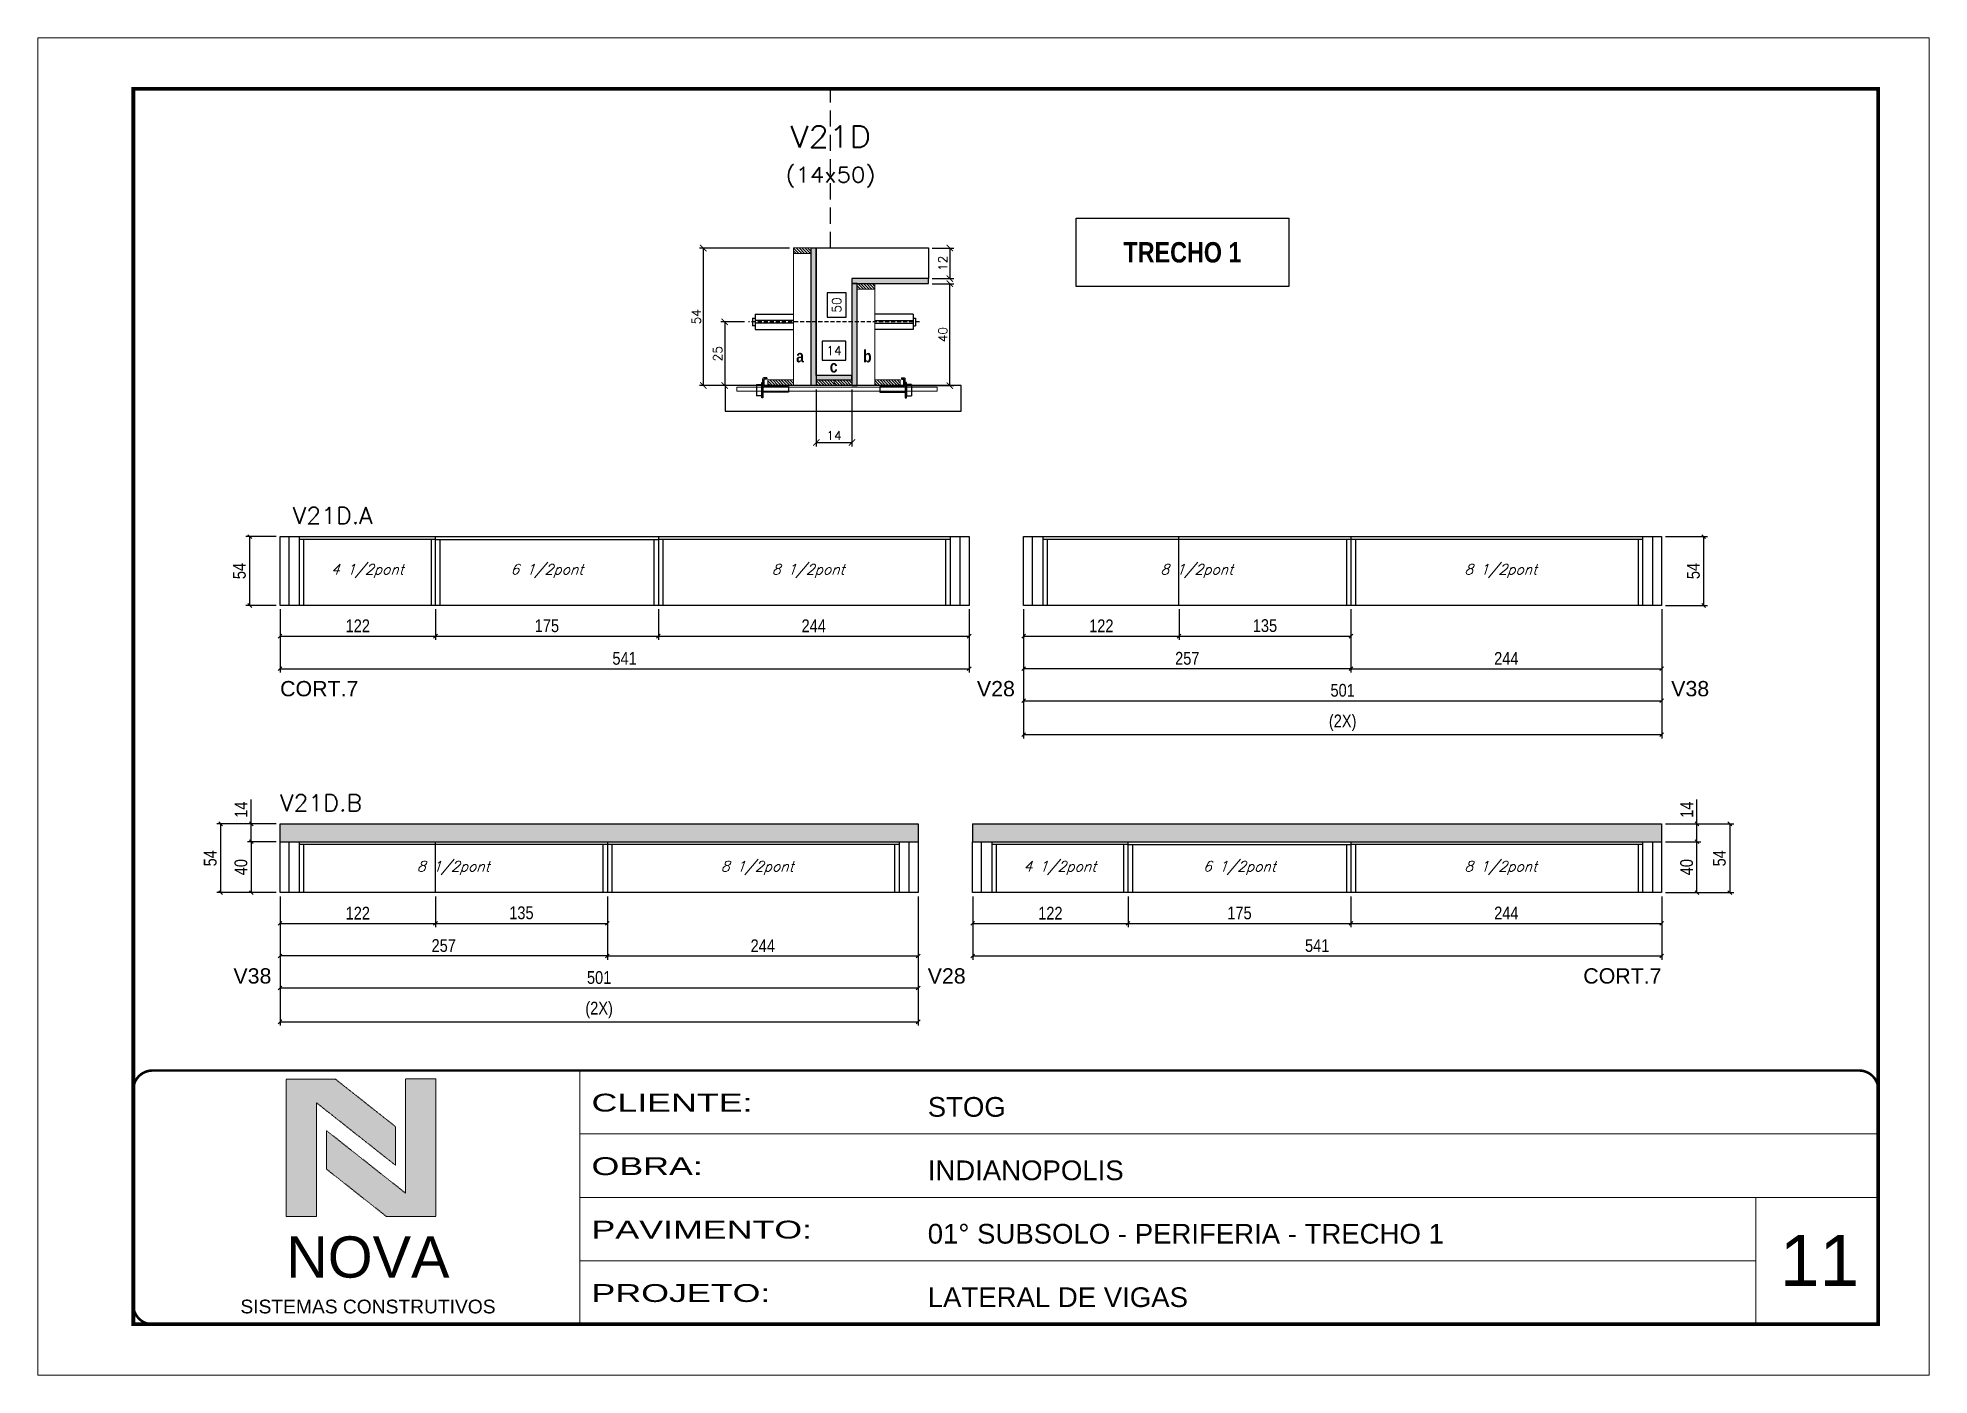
# Model space of a CAD drawing. Extents: x 0 to 6325, y 5574 to 19307.
# Drawn here: x 3170 to 4655, y 14763 to 15813 of the extents above; entities that cross this region are included whole.
import ezdxf
from ezdxf.enums import TextEntityAlignment as Align

# ---------------------------------------------------------------- set-up
doc = ezdxf.new("R2010")
doc.units = 0
for name, pattern in [('CONTINUO', [0]), ('DASHED', [0.75, 0.5, -0.25]), ('HIDDEN', [9.525, 6.35, -3.175])]:
    doc.linetypes.add(name, pattern=pattern)
for name, color, linetype in [('1', 1, 'Continuous'), ('5', 5, 'Continuous'), ('barrote', 251, 'Continuous'), ('COTA', 241, 'Continuous'), ('Cota Seção (2x)', 4, 'Continuous'), ('detalhes', 4, 'Continuous'), ('Hachura', 253, 'Continuous'), ('NOMENCLATURA', 7, 'Continuous'), ('Painéis', 200, 'Continuous'), ('presilha', 1, 'Continuous'), ('SARR_2.2x7', 40, 'Continuous'), ('SARR_3.5x7', 81, 'Continuous'), ('TENSOR', 3, 'Continuous'), ('texto', 7, 'Continuous'), ('Texto de Titulo', 7, 'Continuous'), ('Texto Qtd Sarr', 242, 'Continuous')]:
    doc.layers.add(name, color=color, linetype=linetype)
for name, color, linetype, lineweight in [('CARIMBO', 255, 'Continuous', 9), ('CARIMBO-LEGENDA', 75, 'Continuous', 15), ('CONCRETO', 251, 'Continuous', 25), ('Folhas', 255, 'Continuous', 9), ('Madeira', 126, 'Continuous', 18), ('SARRAFO DE PRESSAO', 251, 'DASHED', 9), ('SCO-___-LAJ', 2, 'Continuous', 0), ('Texto Seção', 7, 'Continuous', 15)]:
    doc.layers.add(name, color=color, linetype=linetype, lineweight=lineweight)
doc.styles.add('arial', font='arial.ttf')
doc.styles.add('COTA TECNICA', font='techl___.ttf', dxfattribs={"height": 10})
doc.styles.add('REGUA-120', font='ROMANS.shx', dxfattribs={"height": 15})
doc.styles.add('ROMANC', font='techb___.ttf', dxfattribs={"height": 2.5})
doc.styles.add('Romans', font='romans.shx')
doc.styles.get("Standard").update_dxf_attribs({"font": 'arial.ttf'})
doc.styles.add('TECNICA', font='techb___.ttf', dxfattribs={"height": 10})
doc.styles.add('Tecnologia', font='')
doc.styles.get('Tecnologia').set_extended_font_data('Forgotten Futurist')
doc.dimstyles.new('Cota Seção (2x)', dxfattribs={"dimtxt": 7, "dimasz": 5, "dimexe": 3, "dimexo": 3, "dimgap": 2, "dimtad": 3, "dimdec": 1, "dimlfac": 0.5, "dimzin": 12, "dimdsep": 46, "dimtxsty": 'Romans', "dimblk": 'ARCHTICK', "dimcen": 0, "dimclrd": 4, "dimclre": 4, "dimclrt": 1, "dimadec": 1, "dimazin": 3, "dimtfac": 1, "dimtdec": 1, "dimtmove": 0, "dimatfit": 3, "dimldrblk": 'OBLIQUE', "dimfxl": 1, "dimtolj": 1, "dimtzin": 12, "dimarcsym": 0})
doc.dimstyles.new('Cota Seção interna', dxfattribs={"dimtxt": 7, "dimasz": 6, "dimexe": 0.18, "dimexo": 2, "dimgap": -4, "dimtad": 3, "dimdec": 1, "dimlfac": 0.5, "dimzin": 12, "dimdsep": 46, "dimtxsty": 'Romans', "dimblk": 'ARCHTICK', "dimcen": 0.09, "dimse1": 1, "dimse2": 1, "dimsd1": 1, "dimsd2": 1, "dimclrd": 180, "dimclre": 5, "dimclrt": 1, "dimadec": 0, "dimazin": 3, "dimtfac": 1, "dimtdec": 1, "dimtofl": 0, "dimtmove": 0, "dimatfit": 3, "dimldrblk": 'ARCHTICK', "dimfxl": 1, "dimtolj": 1, "dimtzin": 0, "dimarcsym": 0})
doc.dimstyles.new('PAINEL', dxfattribs={"dimtxt": 10, "dimasz": 3, "dimexe": 3, "dimexo": 3, "dimgap": 3, "dimtad": 1, "dimdec": 1, "dimzin": 12, "dimdsep": 46, "dimtxsty": 'COTA TECNICA', "dimblk1": 'OBLIQUE', "dimblk2": 'OBLIQUE', "dimsah": 1, "dimcen": 0.9, "dimclrd": 4, "dimclre": 4, "dimclrt": 240, "dimadec": 1, "dimazin": 3, "dimtfac": 1, "dimtdec": 1, "dimtmove": 0, "dimatfit": 3, "dimfxl": 1, "dimtolj": 1, "dimtzin": 12, "dimarcsym": 0})
pattern_1 = [(315, (26727.815, 7310.206), (1.12253202, 1.12253202), [])]

msp = doc.modelspace()

# ---------------------------------------------------------------- texts
at = {"layer": '5', "linetype": 'Continuous'}
for s, rotation, p in [('CORT.7', 0.00004, (3360.22, 15295.87)), ('V28', 0.00004, (3907.32, 15295.87)), ('V38', 359.99996, (4452.44, 15295.87)), ('V38', 0.00004, (3323.58, 15070.33)), ('V28', 359.99996, (3868.7, 15070.33)), ('CORT.7', 359.99996, (4383.42, 15070.33))]:
    msp.add_text(s, height=12, rotation=rotation, dxfattribs=at).set_placement(p)
at = {"layer": 'CARIMBO', "style": 'arial'}
msp.add_text('11', height=40, dxfattribs=at).set_placement((4537.86, 14832.99))
at = {"layer": 'detalhes', "style": 'TECNICA'}
for s, p in [('a', (3765.37, 15558.05)), ('b', (3817.91, 15558.04)), ('c', (3791.8, 15550.09))]:
    msp.add_text(s, height=9.6, dxfattribs=at).set_placement(p)
at = {"layer": 'NOMENCLATURA', "color": 2, "insert": (4068.73, 15644.34), "char_height": 16, "attachment_point": 5, "style": 'ROMANC'}
msp.add_mtext('TRECHO 1', dxfattribs=at)
at = {"layer": 'texto', "color": 2, "char_height": 8, "attachment_point": 5, "style": 'Romans'}
for s, insert in [('{\\Q19;\\C256;4 1/2pont}', (3428.72, 15394.24)), ('{\\Q19;\\C256;6 1/2pont}', (3569.72, 15394.24)), ('{\\Q19;\\C256;8 1/2pont}', (3774.87, 15394.24)), ('{\\Q19;\\C256;8 1/2pont}', (4079.96, 15394.24)), ('{\\Q19;\\C256;8 1/2pont}', (4318.61, 15394.24)), ('{\\Q19;\\C256;8 1/2pont}', (3496.22, 15161.09)), ('{\\Q19;\\C256;8 1/2pont}', (3734.87, 15161.09)), ('{\\Q19;\\C256;4 1/2pont}', (3972.46, 15161.09)), ('{\\Q19;\\C256;6 1/2pont}', (4113.46, 15161.09)), ('{\\Q19;\\C256;8 1/2pont}', (4318.61, 15161.09))]:
    msp.add_mtext(s, dxfattribs=dict(at, insert=insert))
at = {"layer": 'Texto Seção', "style": 'REGUA-120', "width": 1.05}
for s, p in [('V21D.A', (3370.22, 15431.24)), ('V21D.B', (3360.22, 15205.7))]:
    msp.add_text(s, height=13, dxfattribs=at).set_placement(p)

# ---------------------------------------------------------------- blocks, each defined once
blk = doc.blocks.new('A$C64660E27')
at = {"layer": 'COTA', "true_color": 0x1a1a1a}
h = blk.add_hatch(color=250, dxfattribs=at)
h.dxf.hatch_style = 1
h.paths.add_polyline_path([(185.4, -11.6), (142.4, -11.6), (142.4, -131.6), (168.8, -131.6), (168.8, -32.2), (237.7, -86.7), (237.7, -53)])
at = {"layer": 'COTA'}
h = blk.add_hatch(color=20, dxfattribs=at)
h.dxf.hatch_style = 1
h.paths.add_polyline_path([(273, -11.4), (246.6, -11.4), (246.6, -111.1), (177.7, -56.6), (177.7, -90.2), (230, -131.6), (273, -131.6)])
for p, q in [((142.4, -131.6), (142.4, -11.6)), ((142.4, -11.6), (185.4, -11.6)), ((185.4, -11.6), (237.7, -53)), ((273, -11.4), (246.6, -11.4)), ((246.6, -111.1), (246.6, -11.4)), ((273, -11.4), (273, -131.6)), ((168.8, -32.2), (237.7, -86.7)), ((168.8, -131.6), (168.8, -32.2)), ((246.6, -111.1), (177.7, -56.6)), ((177.7, -90.2), (177.7, -56.6)), ((237.7, -86.7), (237.7, -53)), ((230, -131.6), (177.7, -90.2)), ((142.4, -131.6), (168.8, -131.6)), ((273, -131.6), (230, -131.6))]:
    blk.add_line(p, q)
at = {"layer": 'CARIMBO-LEGENDA', "color": 7, "linetype": 'Continuous', "ltscale": 100, "style": 'arial'}
blk.add_text('NOVA', height=36, dxfattribs=at).set_placement((142.4, -184.8))
at = {"layer": 'CARIMBO-LEGENDA', "color": 7, "linetype": 'Continuous', "style": 'arial'}
blk.add_text('SISTEMAS CONSTRUTIVOS', height=12, dxfattribs=at).set_placement((102.5, -216))
blk = doc.blocks.new('9999999999')
at = {"color": 30, "linetype": 'CONTINUO'}
for p, q in [((98564.6, 34230.2), (98564.6, 34429.4)), ((98564.6, 34379.6), (99584, 34379.6)), ((98564.6, 34329.8), (99488, 34329.8)), ((99584, 34329.8), (99488, 34329.8)), ((99488, 34329.8), (99488, 34230.2)), ((98564.6, 34280), (99488, 34280))]:
    blk.add_line(p, q, dxfattribs=at)
at = {"color": 30, "linetype": 'CONTINUO', "const_width": 2}
blk.add_lwpolyline([(99584, 34230.2), (99584, 34414.4, 0.414214), (99569, 34429.4), (98229, 34429.4, 0.414214), (98214, 34414.4), (98214, 34245.2, 0.414214), (98229, 34230.2), (99584, 34230.2)], format="xyb", dxfattribs=at)
at = {"layer": 'Folhas'}
blk.add_lwpolyline([(98139, 34190.2), (99624, 34190.2), (99624, 35240.2), (98139, 35240.2)], close=True, dxfattribs=at)
at = {"layer": 'Folhas', "color": 30, "const_width": 3}
blk.add_lwpolyline([(98214, 34230.2), (99584, 34230.2), (99584, 35200.2), (98214, 35200.2)], close=True, dxfattribs=at)
at = {"xscale": 0.9, "yscale": 0.9, "zscale": 0.9}
blk.add_blockref('A$C64660E27', (98205.8, 34433.1), dxfattribs=at)
at = {"color": 7, "linetype": 'Continuous', "ltscale": 5, "style": 'arial'}
for s, height, p in [('STOG', 15.48, (98837.7, 34393.1)), ('INDIANOPOLIS', 15.483, (98837.7, 34343.3)), ('01° SUBSOLO - PERIFERIA - TRECHO 1', 15.483, (98837.7, 34293.5)), ('LATERAL DE VIGAS', 15.483, (98837.7, 34243.7))]:
    blk.add_text(s, height=height, dxfattribs=at).set_placement(p)
at = {"layer": 'Folhas', "color": 7, "style": 'Tecnologia', "width": 1.5}
for s, p in [('CLIENTE:', (98573.7, 34397.2)), ('OBRA:', (98573.7, 34347.3)), ('PAVIMENTO:', (98573.7, 34297.5)), ('PROJETO:', (98573.7, 34247.7))]:
    blk.add_text(s, height=14, dxfattribs=at).set_placement(p)
blk = doc.blocks.new('titulo1')
at = {"layer": 'Defpoints', "color": 252, "linetype": 'HIDDEN', "ltscale": 2}
blk.add_line((0, 0), (0, 125), dxfattribs=at)
at = {"layer": 'Defpoints', "style": 'Romans', "oblique": 15}
blk.add_attdef('FOLHA', text='', height=10, dxfattribs=at).set_placement((0, 15.6), align=Align.MIDDLE_CENTER)
at = {"layer": 'Texto Qtd Sarr', "color": 3, "style": 'Romans', "oblique": 15}
for tag, height, p in [('TITULO', 17, (0, 71.4)), ('SEÇÃO', 12, (0, 41.5))]:
    blk.add_attdef(tag, text='', height=height, dxfattribs=at).set_placement(p, align=Align.MIDDLE_CENTER)
blk = doc.blocks.new('_ArchTick')
at = {"color": 0, "linetype": 'ByBlock', "const_width": 0.15}
blk.add_lwpolyline([(-0.5, -0.5), (0.5, 0.5)], dxfattribs=at)
blk = doc.blocks.new('*D3649')
at = {"layer": 'COTA', "color": 4, "lineweight": -2, "transparency": 16777216}
for p, q in [((3872.2, 15647.8), (3889.1, 15647.8)), ((3886.1, 15647.8), (3886.1, 15623.8)), ((3872.2, 15623.8), (3889.1, 15623.8))]:
    blk.add_line(p, q, dxfattribs=at)
at = {"layer": 'Defpoints', "color": 0, "transparency": 16777216}
for p in [(3869.2, 15647.8), (3869.2, 15623.8), (3886.1, 15623.8)]:
    blk.add_point(p, dxfattribs=at)
at = {"layer": 'COTA', "color": 4, "lineweight": -2, "transparency": 16777216, "xscale": 5, "yscale": 5, "zscale": 5}
for p, rotation in [((3886.1, 15647.8), 90), ((3886.1, 15623.8), 270)]:
    blk.add_blockref('_ArchTick', p, dxfattribs=dict(at, rotation=rotation))
at = {"layer": 'COTA', "color": 1, "transparency": 16777216, "insert": (3880.6, 15635.8), "char_height": 7, "attachment_point": 5, "rotation": 90, "style": 'Romans'}
blk.add_mtext('\\A1;12', dxfattribs=at)
blk = doc.blocks.new('_Oblique')
at = {"layer": '1', "color": 0, "lineweight": -2}
blk.add_line((-0.5, -0.5), (0.5, 0.5), dxfattribs=at)
blk = doc.blocks.new('*D3650')
at = {"layer": 'COTA', "color": 4, "lineweight": -2, "transparency": 16777216}
for p, q in [((3872.2, 15619.8), (3889.1, 15619.8)), ((3886.1, 15539.8), (3886.1, 15619.8)), ((3845.8, 15539.8), (3889.1, 15539.8))]:
    blk.add_line(p, q, dxfattribs=at)
at = {"layer": 'Defpoints', "color": 0, "transparency": 16777216}
for p in [(3869.2, 15619.8), (3886.1, 15619.8), (3842.8, 15539.8)]:
    blk.add_point(p, dxfattribs=at)
at = {"layer": 'COTA', "color": 4, "lineweight": -2, "transparency": 16777216, "xscale": 5, "yscale": 5, "zscale": 5}
for p, rotation in [((3886.1, 15619.8), 90), ((3886.1, 15539.8), 270)]:
    blk.add_blockref('_ArchTick', p, dxfattribs=dict(at, rotation=rotation))
at = {"layer": 'COTA', "color": 1, "transparency": 16777216, "insert": (3880.6, 15579.8), "char_height": 7, "attachment_point": 5, "rotation": 90, "style": 'Romans'}
blk.add_mtext('\\A1;40', dxfattribs=at)
blk = doc.blocks.new('*D3651')
at = {"layer": 'Cota Seção (2x)', "color": 180, "lineweight": -2, "transparency": 16777216}
for p, q in [((3804.7, 15612.7), (3789.7, 15612.7)), ((3789.7, 15612.7), (3789.7, 15593.4)), ((3804.7, 15593.4), (3804.7, 15612.7)), ((3789.7, 15593.4), (3804.7, 15593.4))]:
    blk.add_line(p, q, dxfattribs=at)
at = {"layer": 'Defpoints', "color": 0, "transparency": 16777216}
for p in [(3808.7, 15647.8), (3820.2, 15647.8), (3820.2, 15547.8)]:
    blk.add_point(p, dxfattribs=at)
at = {"layer": 'Cota Seção (2x)', "color": 1, "transparency": 16777216, "insert": (3797.2, 15603), "char_height": 7, "attachment_point": 5, "rotation": 90, "style": 'Romans'}
blk.add_mtext('\\A1;50', dxfattribs=at)
blk = doc.blocks.new('*D3652')
at = {"layer": 'COTA', "color": 4, "lineweight": -2, "transparency": 16777216}
for p, q in [((3760.2, 15647.8), (3689.5, 15647.8)), ((3692.5, 15647.8), (3692.5, 15539.8)), ((3744.6, 15539.8), (3689.5, 15539.8))]:
    blk.add_line(p, q, dxfattribs=at)
at = {"layer": 'Defpoints', "color": 0, "transparency": 16777216}
for p in [(3763.2, 15647.8), (3692.5, 15539.8), (3747.6, 15539.8)]:
    blk.add_point(p, dxfattribs=at)
at = {"layer": 'COTA', "color": 4, "lineweight": -2, "transparency": 16777216, "xscale": 5, "yscale": 5, "zscale": 5}
for p, rotation in [((3692.5, 15647.8), 90), ((3692.5, 15539.8), 270)]:
    blk.add_blockref('_ArchTick', p, dxfattribs=dict(at, rotation=rotation))
at = {"layer": 'COTA', "color": 1, "transparency": 16777216, "insert": (3687, 15593.8), "char_height": 7, "attachment_point": 5, "rotation": 90, "style": 'Romans'}
blk.add_mtext('\\A1;54', dxfattribs=at)
blk = doc.blocks.new('PRESILHA METÁLICA 1')
at = {"layer": 'presilha'}
for p, q in [((0, 13), (6, 13)), ((0, 13), (0, 0)), ((6, 0), (0, 0)), ((6, 15.5), (7.5, 15.5)), ((6, -2.5), (6, 15.5)), ((6, 13), (6, 0)), ((7.5, 10.6), (7.5, 19.9)), ((7.5, 15.5), (7.5, -2.5)), ((37.5, 4.1), (7.5, 4.1)), ((12, 21), (8.6, 21)), ((9, 11.6), (9, 18.9)), ((12, 19.5), (9.6, 19.5)), ((37.5, 11), (9.6, 11)), ((12, 21), (12, 19.5)), ((37.5, 11), (37.5, 4.1)), ((7.5, -2.5), (6, -2.5))]:
    blk.add_line(p, q, dxfattribs=at)
for centre, radius, start, end in [((8.6, 19.9), 1.14, 90, 180), ((9.6, 18.9), 0.57, 90, 180), ((9.6, 11.6), 0.57, 180, 270)]:
    blk.add_arc(centre, radius, start, end, dxfattribs=at)
blk = doc.blocks.new('*D3653')
at = {"layer": 'COTA', "color": 4, "lineweight": -2, "transparency": 16777216}
for p, q in [((3781.2, 15536.8), (3781.2, 15492.1)), ((3809.2, 15536.8), (3809.2, 15492.1)), ((3781.2, 15495.1), (3809.2, 15495.1))]:
    blk.add_line(p, q, dxfattribs=at)
at = {"layer": 'Defpoints', "color": 0, "transparency": 16777216}
for p in [(3781.2, 15539.8), (3809.2, 15539.8), (3809.2, 15495.1)]:
    blk.add_point(p, dxfattribs=at)
at = {"layer": 'COTA', "color": 4, "lineweight": -2, "transparency": 16777216, "xscale": 5, "yscale": 5, "zscale": 5, "rotation": 180}
blk.add_blockref('_ArchTick', (3781.2, 15495.1), dxfattribs=at)
at = {"layer": 'COTA', "color": 4, "lineweight": -2, "transparency": 16777216, "xscale": 5, "yscale": 5, "zscale": 5}
blk.add_blockref('_ArchTick', (3809.2, 15495.1), dxfattribs=at)
at = {"layer": 'COTA', "color": 1, "transparency": 16777216, "insert": (3795.2, 15500.6), "char_height": 7, "attachment_point": 5, "style": 'Romans'}
blk.add_mtext('\\A1;14', dxfattribs=at)
blk = doc.blocks.new('*D4786')
at = {"layer": 'COTA', "color": 4, "lineweight": -2, "transparency": 16777216}
for p, q in [((3724.9, 15589.8), (3706.3, 15589.8)), ((3709.3, 15589.8), (3709.3, 15539.8)), ((3724.9, 15539.8), (3706.3, 15539.8))]:
    blk.add_line(p, q, dxfattribs=at)
at = {"layer": 'Defpoints', "color": 0, "transparency": 16777216}
for p in [(3727.9, 15589.8), (3709.3, 15539.8), (3727.9, 15539.8)]:
    blk.add_point(p, dxfattribs=at)
at = {"layer": 'COTA', "color": 4, "lineweight": -2, "transparency": 16777216, "xscale": 5, "yscale": 5, "zscale": 5}
for p, rotation in [((3709.3, 15589.8), 90), ((3709.3, 15539.8), 270)]:
    blk.add_blockref('_ArchTick', p, dxfattribs=dict(at, rotation=rotation))
at = {"layer": 'COTA', "color": 1, "transparency": 16777216, "insert": (3703.8, 15564.8), "char_height": 7, "attachment_point": 5, "rotation": 90, "style": 'Romans'}
blk.add_mtext('\\A1;25', dxfattribs=at)
blk = doc.blocks.new('*D3648')
at = {"layer": 'Cota Seção (2x)', "color": 180, "lineweight": -2, "transparency": 16777216}
for p, q in [((3804.5, 15574.8), (3785.9, 15574.8)), ((3785.9, 15574.8), (3785.9, 15559.8)), ((3804.5, 15559.8), (3804.5, 15574.8)), ((3785.9, 15559.8), (3804.5, 15559.8))]:
    blk.add_line(p, q, dxfattribs=at)
at = {"layer": 'Defpoints', "color": 0, "transparency": 16777216}
for p in [(3809.2, 15555.8), (3781.2, 15539.8), (3809.2, 15539.8)]:
    blk.add_point(p, dxfattribs=at)
at = {"layer": 'Cota Seção (2x)', "color": 1, "transparency": 16777216, "insert": (3795.2, 15567.3), "char_height": 7, "attachment_point": 5, "style": 'Romans'}
blk.add_mtext('\\A1;14', dxfattribs=at)
blk = doc.blocks.new('*D4790')
at = {"layer": 'COTA', "color": 4, "lineweight": -2, "transparency": 16777216}
for p, q in [((3357.2, 15421.2), (3333.4, 15421.2)), ((3336.4, 15367.2), (3336.4, 15421.2)), ((3357.2, 15367.2), (3333.4, 15367.2))]:
    blk.add_line(p, q, dxfattribs=at)
at = {"layer": 'Defpoints', "color": 0, "transparency": 16777216}
for p in [(3336.4, 15421.2), (3360.2, 15421.2), (3360.2, 15367.2)]:
    blk.add_point(p, dxfattribs=at)
at = {"layer": 'COTA', "color": 4, "lineweight": -2, "transparency": 16777216, "xscale": 3, "yscale": 3, "zscale": 3}
for p, rotation in [((3336.4, 15421.2), 90), ((3336.4, 15367.2), 270)]:
    blk.add_blockref('_Oblique', p, dxfattribs=dict(at, rotation=rotation))
at = {"layer": 'COTA', "color": 240, "transparency": 16777216, "insert": (3328.3, 15394.2), "char_height": 10, "attachment_point": 5, "rotation": 90, "style": 'COTA TECNICA'}
blk.add_mtext('\\A1;54', dxfattribs=at)
blk = doc.blocks.new('*D4791')
at = {"layer": 'COTA', "color": 4, "lineweight": -2, "transparency": 16777216}
for p, q in [((3360.2, 15364.2), (3360.2, 15314.5)), ((3901.2, 15364.2), (3901.2, 15314.5)), ((3360.2, 15317.5), (3901.2, 15317.5))]:
    blk.add_line(p, q, dxfattribs=at)
at = {"layer": 'Defpoints', "color": 0, "transparency": 16777216}
for p in [(3360.2, 15367.2), (3901.2, 15367.2), (3901.2, 15317.5)]:
    blk.add_point(p, dxfattribs=at)
at = {"layer": 'COTA', "color": 4, "lineweight": -2, "transparency": 16777216, "xscale": 3, "yscale": 3, "zscale": 3, "rotation": 180}
blk.add_blockref('_Oblique', (3360.2, 15317.5), dxfattribs=at)
at = {"layer": 'COTA', "color": 4, "lineweight": -2, "transparency": 16777216, "xscale": 3, "yscale": 3, "zscale": 3}
blk.add_blockref('_Oblique', (3901.2, 15317.5), dxfattribs=at)
at = {"layer": 'COTA', "color": 240, "transparency": 16777216, "insert": (3630.7, 15325.6), "char_height": 10, "attachment_point": 5, "style": 'COTA TECNICA'}
blk.add_mtext('\\A1;541', dxfattribs=at)
blk = doc.blocks.new('*D4792')
at = {"layer": 'COTA', "color": 4, "lineweight": -2, "transparency": 16777216}
for p, q in [((3360.2, 15364.2), (3360.2, 15340.1)), ((3482.2, 15364.2), (3482.2, 15340.1)), ((3360.2, 15343.1), (3482.2, 15343.1))]:
    blk.add_line(p, q, dxfattribs=at)
at = {"layer": 'Defpoints', "color": 0, "transparency": 16777216}
for p in [(3360.2, 15367.2), (3482.2, 15367.2), (3482.2, 15343.1)]:
    blk.add_point(p, dxfattribs=at)
at = {"layer": 'COTA', "color": 4, "lineweight": -2, "transparency": 16777216, "xscale": 3, "yscale": 3, "zscale": 3, "rotation": 180}
blk.add_blockref('_Oblique', (3360.2, 15343.1), dxfattribs=at)
at = {"layer": 'COTA', "color": 4, "lineweight": -2, "transparency": 16777216, "xscale": 3, "yscale": 3, "zscale": 3}
blk.add_blockref('_Oblique', (3482.2, 15343.1), dxfattribs=at)
at = {"layer": 'COTA', "color": 240, "transparency": 16777216, "insert": (3421.2, 15351.2), "char_height": 10, "attachment_point": 5, "style": 'COTA TECNICA'}
blk.add_mtext('\\A1;122', dxfattribs=at)
blk = doc.blocks.new('*D4793')
at = {"layer": 'COTA', "color": 4, "lineweight": -2, "transparency": 16777216}
for p, q in [((3482.2, 15364.2), (3482.2, 15340.1)), ((3657.2, 15364.2), (3657.2, 15340.1)), ((3482.2, 15343.1), (3657.2, 15343.1))]:
    blk.add_line(p, q, dxfattribs=at)
at = {"layer": 'Defpoints', "color": 0, "transparency": 16777216}
for p in [(3482.2, 15367.2), (3657.2, 15367.2), (3657.2, 15343.1)]:
    blk.add_point(p, dxfattribs=at)
at = {"layer": 'COTA', "color": 4, "lineweight": -2, "transparency": 16777216, "xscale": 3, "yscale": 3, "zscale": 3, "rotation": 180}
blk.add_blockref('_Oblique', (3482.2, 15343.1), dxfattribs=at)
at = {"layer": 'COTA', "color": 4, "lineweight": -2, "transparency": 16777216, "xscale": 3, "yscale": 3, "zscale": 3}
blk.add_blockref('_Oblique', (3657.2, 15343.1), dxfattribs=at)
at = {"layer": 'COTA', "color": 240, "transparency": 16777216, "insert": (3569.7, 15351.2), "char_height": 10, "attachment_point": 5, "style": 'COTA TECNICA'}
blk.add_mtext('\\A1;175', dxfattribs=at)
blk = doc.blocks.new('*D3656')
at = {"layer": 'COTA', "color": 4, "lineweight": -2, "transparency": 16777216}
for p, q in [((3657.2, 15364.2), (3657.2, 15340.1)), ((3901.2, 15364.2), (3901.2, 15340.1)), ((3657.2, 15343.1), (3901.2, 15343.1))]:
    blk.add_line(p, q, dxfattribs=at)
at = {"layer": 'Defpoints', "color": 0, "transparency": 16777216}
for p in [(3657.2, 15367.2), (3901.2, 15367.2), (3901.2, 15343.1)]:
    blk.add_point(p, dxfattribs=at)
at = {"layer": 'COTA', "color": 4, "lineweight": -2, "transparency": 16777216, "xscale": 3, "yscale": 3, "zscale": 3, "rotation": 180}
blk.add_blockref('_Oblique', (3657.2, 15343.1), dxfattribs=at)
at = {"layer": 'COTA', "color": 4, "lineweight": -2, "transparency": 16777216, "xscale": 3, "yscale": 3, "zscale": 3}
blk.add_blockref('_Oblique', (3901.2, 15343.1), dxfattribs=at)
at = {"layer": 'COTA', "color": 240, "transparency": 16777216, "insert": (3779.2, 15351.2), "char_height": 10, "attachment_point": 5, "style": 'COTA TECNICA'}
blk.add_mtext('\\A1;244', dxfattribs=at)
blk = doc.blocks.new('*D4787')
at = {"layer": 'COTA', "color": 4, "lineweight": -2, "transparency": 16777216}
for p, q in [((3944, 15364.2), (3944, 15289.4)), ((4445, 15364.2), (4445, 15289.4)), ((3944, 15292.4), (4445, 15292.4))]:
    blk.add_line(p, q, dxfattribs=at)
at = {"layer": 'Defpoints', "color": 0, "transparency": 16777216}
for p in [(3944, 15367.2), (4445, 15367.2), (4445, 15292.4)]:
    blk.add_point(p, dxfattribs=at)
at = {"layer": 'COTA', "color": 4, "lineweight": -2, "transparency": 16777216, "xscale": 3, "yscale": 3, "zscale": 3, "rotation": 180}
blk.add_blockref('_Oblique', (3944, 15292.4), dxfattribs=at)
at = {"layer": 'COTA', "color": 4, "lineweight": -2, "transparency": 16777216, "xscale": 3, "yscale": 3, "zscale": 3}
blk.add_blockref('_Oblique', (4445, 15292.4), dxfattribs=at)
at = {"layer": 'COTA', "color": 240, "transparency": 16777216, "insert": (4194.5, 15300.5), "char_height": 10, "attachment_point": 5, "style": 'COTA TECNICA'}
blk.add_mtext('\\A1;501', dxfattribs=at)
blk = doc.blocks.new('*D4788')
at = {"layer": 'COTA', "color": 4, "lineweight": -2, "transparency": 16777216}
for p, q in [((3944, 15364.2), (3944, 15340.1)), ((4066, 15364.2), (4066, 15340.1)), ((3944, 15343.1), (4066, 15343.1))]:
    blk.add_line(p, q, dxfattribs=at)
at = {"layer": 'Defpoints', "color": 0, "transparency": 16777216}
for p in [(3944, 15367.2), (4066, 15367.2), (4066, 15343.1)]:
    blk.add_point(p, dxfattribs=at)
at = {"layer": 'COTA', "color": 4, "lineweight": -2, "transparency": 16777216, "xscale": 3, "yscale": 3, "zscale": 3, "rotation": 180}
blk.add_blockref('_Oblique', (3944, 15343.1), dxfattribs=at)
at = {"layer": 'COTA', "color": 4, "lineweight": -2, "transparency": 16777216, "xscale": 3, "yscale": 3, "zscale": 3}
blk.add_blockref('_Oblique', (4066, 15343.1), dxfattribs=at)
at = {"layer": 'COTA', "color": 240, "transparency": 16777216, "insert": (4005, 15351.2), "char_height": 10, "attachment_point": 5, "style": 'COTA TECNICA'}
blk.add_mtext('\\A1;122', dxfattribs=at)
blk = doc.blocks.new('*D4789')
at = {"layer": 'COTA', "color": 4, "lineweight": -2, "transparency": 16777216}
for p, q in [((4066, 15364.2), (4066, 15340.1)), ((4201, 15364.2), (4201, 15340.1)), ((4066, 15343.1), (4201, 15343.1))]:
    blk.add_line(p, q, dxfattribs=at)
at = {"layer": 'Defpoints', "color": 0, "transparency": 16777216}
for p in [(4066, 15367.2), (4201, 15367.2), (4201, 15343.1)]:
    blk.add_point(p, dxfattribs=at)
at = {"layer": 'COTA', "color": 4, "lineweight": -2, "transparency": 16777216, "xscale": 3, "yscale": 3, "zscale": 3, "rotation": 180}
blk.add_blockref('_Oblique', (4066, 15343.1), dxfattribs=at)
at = {"layer": 'COTA', "color": 4, "lineweight": -2, "transparency": 16777216, "xscale": 3, "yscale": 3, "zscale": 3}
blk.add_blockref('_Oblique', (4201, 15343.1), dxfattribs=at)
at = {"layer": 'COTA', "color": 240, "transparency": 16777216, "insert": (4133.5, 15351.3), "char_height": 10, "attachment_point": 5, "style": 'COTA TECNICA'}
blk.add_mtext('\\A1;135', dxfattribs=at)
blk = doc.blocks.new('*D3654')
at = {"layer": 'COTA', "color": 4, "lineweight": -2, "transparency": 16777216}
for p, q in [((4201, 15364.2), (4201, 15314.5)), ((4445, 15364.2), (4445, 15314.5)), ((4201, 15317.5), (4445, 15317.5))]:
    blk.add_line(p, q, dxfattribs=at)
at = {"layer": 'Defpoints', "color": 0, "transparency": 16777216}
for p in [(4201, 15367.2), (4445, 15367.2), (4445, 15317.5)]:
    blk.add_point(p, dxfattribs=at)
at = {"layer": 'COTA', "color": 4, "lineweight": -2, "transparency": 16777216, "xscale": 3, "yscale": 3, "zscale": 3, "rotation": 180}
blk.add_blockref('_Oblique', (4201, 15317.5), dxfattribs=at)
at = {"layer": 'COTA', "color": 4, "lineweight": -2, "transparency": 16777216, "xscale": 3, "yscale": 3, "zscale": 3}
blk.add_blockref('_Oblique', (4445, 15317.5), dxfattribs=at)
at = {"layer": 'COTA', "color": 240, "transparency": 16777216, "insert": (4323, 15325.6), "char_height": 10, "attachment_point": 5, "style": 'COTA TECNICA'}
blk.add_mtext('\\A1;244', dxfattribs=at)
blk = doc.blocks.new('*D3655')
at = {"layer": 'COTA', "color": 4, "lineweight": -2, "transparency": 16777216}
for p, q in [((3944, 15364.2), (3944, 15314.5)), ((4201, 15364.2), (4201, 15314.5)), ((4201, 15317.5), (3944, 15317.5))]:
    blk.add_line(p, q, dxfattribs=at)
at = {"layer": 'Defpoints', "color": 0, "transparency": 16777216}
for p in [(3944, 15367.2), (4201, 15367.2), (3944, 15317.5)]:
    blk.add_point(p, dxfattribs=at)
at = {"layer": 'COTA', "color": 4, "lineweight": -2, "transparency": 16777216, "xscale": 3, "yscale": 3, "zscale": 3, "rotation": 180}
blk.add_blockref('_Oblique', (3944, 15317.5), dxfattribs=at)
at = {"layer": 'COTA', "color": 4, "lineweight": -2, "transparency": 16777216, "xscale": 3, "yscale": 3, "zscale": 3}
blk.add_blockref('_Oblique', (4201, 15317.5), dxfattribs=at)
at = {"layer": 'COTA', "color": 240, "transparency": 16777216, "insert": (4072.5, 15325.6), "char_height": 10, "attachment_point": 5, "style": 'COTA TECNICA'}
blk.add_mtext('\\A1;257', dxfattribs=at)
blk = doc.blocks.new('*D3646')
at = {"layer": 'COTA', "color": 4, "lineweight": -2, "transparency": 16777216}
for p, q in [((3944, 15364.2), (3944, 15262.8)), ((4445, 15364.2), (4445, 15262.8)), ((3944, 15265.8), (4445, 15265.8))]:
    blk.add_line(p, q, dxfattribs=at)
at = {"layer": 'Defpoints', "color": 0, "transparency": 16777216}
for p in [(3944, 15367.2), (4445, 15367.2), (4445, 15265.8)]:
    blk.add_point(p, dxfattribs=at)
at = {"layer": 'COTA', "color": 4, "lineweight": -2, "transparency": 16777216, "xscale": 3, "yscale": 3, "zscale": 3, "rotation": 180}
blk.add_blockref('_Oblique', (3944, 15265.8), dxfattribs=at)
at = {"layer": 'COTA', "color": 4, "lineweight": -2, "transparency": 16777216, "xscale": 3, "yscale": 3, "zscale": 3}
blk.add_blockref('_Oblique', (4445, 15265.8), dxfattribs=at)
at = {"layer": 'COTA', "color": 240, "transparency": 16777216, "insert": (4194.5, 15275), "char_height": 10, "attachment_point": 5, "style": 'COTA TECNICA'}
blk.add_mtext('\\A1;(2X)', dxfattribs=at)
blk = doc.blocks.new('*D4800')
at = {"layer": 'COTA', "color": 4, "lineweight": -2, "transparency": 16777216}
for p, q in [((3904, 15138.7), (3904, 15089)), ((4445, 15138.7), (4445, 15089)), ((3904, 15092), (4445, 15092))]:
    blk.add_line(p, q, dxfattribs=at)
at = {"layer": 'Defpoints', "color": 0, "transparency": 16777216}
for p in [(3904, 15141.7), (4445, 15141.7), (4445, 15092)]:
    blk.add_point(p, dxfattribs=at)
at = {"layer": 'COTA', "color": 4, "lineweight": -2, "transparency": 16777216, "xscale": 3, "yscale": 3, "zscale": 3, "rotation": 180}
blk.add_blockref('_Oblique', (3904, 15092), dxfattribs=at)
at = {"layer": 'COTA', "color": 4, "lineweight": -2, "transparency": 16777216, "xscale": 3, "yscale": 3, "zscale": 3}
blk.add_blockref('_Oblique', (4445, 15092), dxfattribs=at)
at = {"layer": 'COTA', "color": 240, "transparency": 16777216, "insert": (4174.5, 15100.1), "char_height": 10, "attachment_point": 5, "style": 'COTA TECNICA'}
blk.add_mtext('\\A1;541', dxfattribs=at)
blk = doc.blocks.new('*D4801')
at = {"layer": 'COTA', "color": 4, "lineweight": -2, "transparency": 16777216}
for p, q in [((3904, 15138.7), (3904, 15114.6)), ((4026, 15138.7), (4026, 15114.6)), ((3904, 15117.6), (4026, 15117.6))]:
    blk.add_line(p, q, dxfattribs=at)
at = {"layer": 'Defpoints', "color": 0, "transparency": 16777216}
for p in [(3904, 15141.7), (4026, 15141.7), (4026, 15117.6)]:
    blk.add_point(p, dxfattribs=at)
at = {"layer": 'COTA', "color": 4, "lineweight": -2, "transparency": 16777216, "xscale": 3, "yscale": 3, "zscale": 3, "rotation": 180}
blk.add_blockref('_Oblique', (3904, 15117.6), dxfattribs=at)
at = {"layer": 'COTA', "color": 4, "lineweight": -2, "transparency": 16777216, "xscale": 3, "yscale": 3, "zscale": 3}
blk.add_blockref('_Oblique', (4026, 15117.6), dxfattribs=at)
at = {"layer": 'COTA', "color": 240, "transparency": 16777216, "insert": (3965, 15125.6), "char_height": 10, "attachment_point": 5, "style": 'COTA TECNICA'}
blk.add_mtext('\\A1;122', dxfattribs=at)
blk = doc.blocks.new('*D4802')
at = {"layer": 'COTA', "color": 4, "lineweight": -2, "transparency": 16777216}
for p, q in [((4026, 15138.7), (4026, 15114.6)), ((4201, 15138.7), (4201, 15114.6)), ((4026, 15117.6), (4201, 15117.6))]:
    blk.add_line(p, q, dxfattribs=at)
at = {"layer": 'Defpoints', "color": 0, "transparency": 16777216}
for p in [(4026, 15141.7), (4201, 15141.7), (4201, 15117.6)]:
    blk.add_point(p, dxfattribs=at)
at = {"layer": 'COTA', "color": 4, "lineweight": -2, "transparency": 16777216, "xscale": 3, "yscale": 3, "zscale": 3, "rotation": 180}
blk.add_blockref('_Oblique', (4026, 15117.6), dxfattribs=at)
at = {"layer": 'COTA', "color": 4, "lineweight": -2, "transparency": 16777216, "xscale": 3, "yscale": 3, "zscale": 3}
blk.add_blockref('_Oblique', (4201, 15117.6), dxfattribs=at)
at = {"layer": 'COTA', "color": 240, "transparency": 16777216, "insert": (4113.5, 15125.7), "char_height": 10, "attachment_point": 5, "style": 'COTA TECNICA'}
blk.add_mtext('\\A1;175', dxfattribs=at)
blk = doc.blocks.new('*D3659')
at = {"layer": 'COTA', "color": 4, "lineweight": -2, "transparency": 16777216}
for p, q in [((4201, 15138.7), (4201, 15114.6)), ((4445, 15138.7), (4445, 15114.6)), ((4201, 15117.6), (4445, 15117.6))]:
    blk.add_line(p, q, dxfattribs=at)
at = {"layer": 'Defpoints', "color": 0, "transparency": 16777216}
for p in [(4201, 15141.7), (4445, 15141.7), (4445, 15117.6)]:
    blk.add_point(p, dxfattribs=at)
at = {"layer": 'COTA', "color": 4, "lineweight": -2, "transparency": 16777216, "xscale": 3, "yscale": 3, "zscale": 3, "rotation": 180}
blk.add_blockref('_Oblique', (4201, 15117.6), dxfattribs=at)
at = {"layer": 'COTA', "color": 4, "lineweight": -2, "transparency": 16777216, "xscale": 3, "yscale": 3, "zscale": 3}
blk.add_blockref('_Oblique', (4445, 15117.6), dxfattribs=at)
at = {"layer": 'COTA', "color": 240, "transparency": 16777216, "insert": (4323, 15125.7), "char_height": 10, "attachment_point": 5, "style": 'COTA TECNICA'}
blk.add_mtext('\\A1;244', dxfattribs=at)
blk = doc.blocks.new('*D4803')
at = {"layer": 'COTA', "color": 4, "lineweight": -2, "transparency": 16777216}
for p, q in [((3360.2, 15138.7), (3360.2, 15063.9)), ((3861.2, 15138.7), (3861.2, 15063.9)), ((3360.2, 15066.9), (3861.2, 15066.9))]:
    blk.add_line(p, q, dxfattribs=at)
at = {"layer": 'Defpoints', "color": 0, "transparency": 16777216}
for p in [(3360.2, 15141.7), (3861.2, 15141.7), (3861.2, 15066.9)]:
    blk.add_point(p, dxfattribs=at)
at = {"layer": 'COTA', "color": 4, "lineweight": -2, "transparency": 16777216, "xscale": 3, "yscale": 3, "zscale": 3, "rotation": 180}
blk.add_blockref('_Oblique', (3360.2, 15066.9), dxfattribs=at)
at = {"layer": 'COTA', "color": 4, "lineweight": -2, "transparency": 16777216, "xscale": 3, "yscale": 3, "zscale": 3}
blk.add_blockref('_Oblique', (3861.2, 15066.9), dxfattribs=at)
at = {"layer": 'COTA', "color": 240, "transparency": 16777216, "insert": (3610.7, 15075), "char_height": 10, "attachment_point": 5, "style": 'COTA TECNICA'}
blk.add_mtext('\\A1;501', dxfattribs=at)
blk = doc.blocks.new('*D4804')
at = {"layer": 'COTA', "color": 4, "lineweight": -2, "transparency": 16777216}
for p, q in [((3360.2, 15138.7), (3360.2, 15114.6)), ((3482.2, 15138.7), (3482.2, 15114.6)), ((3360.2, 15117.6), (3482.2, 15117.6))]:
    blk.add_line(p, q, dxfattribs=at)
at = {"layer": 'Defpoints', "color": 0, "transparency": 16777216}
for p in [(3360.2, 15141.7), (3482.2, 15141.7), (3482.2, 15117.6)]:
    blk.add_point(p, dxfattribs=at)
at = {"layer": 'COTA', "color": 4, "lineweight": -2, "transparency": 16777216, "xscale": 3, "yscale": 3, "zscale": 3, "rotation": 180}
blk.add_blockref('_Oblique', (3360.2, 15117.6), dxfattribs=at)
at = {"layer": 'COTA', "color": 4, "lineweight": -2, "transparency": 16777216, "xscale": 3, "yscale": 3, "zscale": 3}
blk.add_blockref('_Oblique', (3482.2, 15117.6), dxfattribs=at)
at = {"layer": 'COTA', "color": 240, "transparency": 16777216, "insert": (3421.2, 15125.6), "char_height": 10, "attachment_point": 5, "style": 'COTA TECNICA'}
blk.add_mtext('\\A1;122', dxfattribs=at)
blk = doc.blocks.new('*D4805')
at = {"layer": 'COTA', "color": 4, "lineweight": -2, "transparency": 16777216}
for p, q in [((3482.2, 15138.7), (3482.2, 15114.6)), ((3617.2, 15138.7), (3617.2, 15114.6)), ((3482.2, 15117.6), (3617.2, 15117.6))]:
    blk.add_line(p, q, dxfattribs=at)
at = {"layer": 'Defpoints', "color": 0, "transparency": 16777216}
for p in [(3482.2, 15141.7), (3617.2, 15141.7), (3617.2, 15117.6)]:
    blk.add_point(p, dxfattribs=at)
at = {"layer": 'COTA', "color": 4, "lineweight": -2, "transparency": 16777216, "xscale": 3, "yscale": 3, "zscale": 3, "rotation": 180}
blk.add_blockref('_Oblique', (3482.2, 15117.6), dxfattribs=at)
at = {"layer": 'COTA', "color": 4, "lineweight": -2, "transparency": 16777216, "xscale": 3, "yscale": 3, "zscale": 3}
blk.add_blockref('_Oblique', (3617.2, 15117.6), dxfattribs=at)
at = {"layer": 'COTA', "color": 240, "transparency": 16777216, "insert": (3549.7, 15125.8), "char_height": 10, "attachment_point": 5, "style": 'COTA TECNICA'}
blk.add_mtext('\\A1;135', dxfattribs=at)
blk = doc.blocks.new('*D3660')
at = {"layer": 'COTA', "color": 4, "lineweight": -2, "transparency": 16777216}
for p, q in [((3617.2, 15138.7), (3617.2, 15089)), ((3861.2, 15138.7), (3861.2, 15089)), ((3617.2, 15092), (3861.2, 15092))]:
    blk.add_line(p, q, dxfattribs=at)
at = {"layer": 'Defpoints', "color": 0, "transparency": 16777216}
for p in [(3617.2, 15141.7), (3861.2, 15141.7), (3861.2, 15092)]:
    blk.add_point(p, dxfattribs=at)
at = {"layer": 'COTA', "color": 4, "lineweight": -2, "transparency": 16777216, "xscale": 3, "yscale": 3, "zscale": 3, "rotation": 180}
blk.add_blockref('_Oblique', (3617.2, 15092), dxfattribs=at)
at = {"layer": 'COTA', "color": 4, "lineweight": -2, "transparency": 16777216, "xscale": 3, "yscale": 3, "zscale": 3}
blk.add_blockref('_Oblique', (3861.2, 15092), dxfattribs=at)
at = {"layer": 'COTA', "color": 240, "transparency": 16777216, "insert": (3739.2, 15100), "char_height": 10, "attachment_point": 5, "style": 'COTA TECNICA'}
blk.add_mtext('\\A1;244', dxfattribs=at)
blk = doc.blocks.new('*D3661')
at = {"layer": 'COTA', "color": 4, "lineweight": -2, "transparency": 16777216}
for p, q in [((3360.2, 15138.7), (3360.2, 15089)), ((3617.2, 15138.7), (3617.2, 15089)), ((3617.2, 15092), (3360.2, 15092))]:
    blk.add_line(p, q, dxfattribs=at)
at = {"layer": 'Defpoints', "color": 0, "transparency": 16777216}
for p in [(3360.2, 15141.7), (3617.2, 15141.7), (3360.2, 15092)]:
    blk.add_point(p, dxfattribs=at)
at = {"layer": 'COTA', "color": 4, "lineweight": -2, "transparency": 16777216, "xscale": 3, "yscale": 3, "zscale": 3, "rotation": 180}
blk.add_blockref('_Oblique', (3360.2, 15092), dxfattribs=at)
at = {"layer": 'COTA', "color": 4, "lineweight": -2, "transparency": 16777216, "xscale": 3, "yscale": 3, "zscale": 3}
blk.add_blockref('_Oblique', (3617.2, 15092), dxfattribs=at)
at = {"layer": 'COTA', "color": 240, "transparency": 16777216, "insert": (3488.7, 15100.1), "char_height": 10, "attachment_point": 5, "style": 'COTA TECNICA'}
blk.add_mtext('\\A1;257', dxfattribs=at)
blk = doc.blocks.new('*D3662')
at = {"layer": 'COTA', "color": 4, "lineweight": -2, "transparency": 16777216}
for p, q in [((3360.2, 15138.7), (3360.2, 15037.3)), ((3861.2, 15138.7), (3861.2, 15037.3)), ((3360.2, 15040.3), (3861.2, 15040.3))]:
    blk.add_line(p, q, dxfattribs=at)
at = {"layer": 'Defpoints', "color": 0, "transparency": 16777216}
for p in [(3360.2, 15141.7), (3861.2, 15141.7), (3861.2, 15040.3)]:
    blk.add_point(p, dxfattribs=at)
at = {"layer": 'COTA', "color": 4, "lineweight": -2, "transparency": 16777216, "xscale": 3, "yscale": 3, "zscale": 3, "rotation": 180}
blk.add_blockref('_Oblique', (3360.2, 15040.3), dxfattribs=at)
at = {"layer": 'COTA', "color": 4, "lineweight": -2, "transparency": 16777216, "xscale": 3, "yscale": 3, "zscale": 3}
blk.add_blockref('_Oblique', (3861.2, 15040.3), dxfattribs=at)
at = {"layer": 'COTA', "color": 240, "transparency": 16777216, "insert": (3610.7, 15049.5), "char_height": 10, "attachment_point": 5, "style": 'COTA TECNICA'}
blk.add_mtext('\\A1;(2X)', dxfattribs=at)
blk = doc.blocks.new('*D4806')
at = {"layer": 'COTA', "color": 4, "lineweight": -2, "transparency": 16777216}
for p, q in [((4448, 15421.2), (4481, 15421.2)), ((4478, 15367.2), (4478, 15421.2)), ((4448, 15367.2), (4481, 15367.2))]:
    blk.add_line(p, q, dxfattribs=at)
at = {"layer": 'Defpoints', "color": 0, "transparency": 16777216}
for p in [(4445, 15421.2), (4478, 15421.2), (4445, 15367.2)]:
    blk.add_point(p, dxfattribs=at)
at = {"layer": 'COTA', "color": 4, "lineweight": -2, "transparency": 16777216, "xscale": 3, "yscale": 3, "zscale": 3}
for p, rotation in [((4478, 15421.2), 90), ((4478, 15367.2), 270)]:
    blk.add_blockref('_Oblique', p, dxfattribs=dict(at, rotation=rotation))
at = {"layer": 'COTA', "color": 240, "transparency": 16777216, "insert": (4469.9, 15394.2), "char_height": 10, "attachment_point": 5, "rotation": 90, "style": 'COTA TECNICA'}
blk.add_mtext('\\A1;54', dxfattribs=at)
blk = doc.blocks.new('*D4807')
at = {"layer": 'COTA', "color": 4, "lineweight": -2, "transparency": 16777216}
for p, q in [((3337.6, 15195.7), (3337.6, 15214.8)), ((3357.2, 15195.7), (3334.6, 15195.7)), ((3337.6, 15181.7), (3337.6, 15195.7)), ((3357.2, 15181.7), (3334.6, 15181.7))]:
    blk.add_line(p, q, dxfattribs=at)
at = {"layer": 'Defpoints', "color": 0, "transparency": 16777216}
for p in [(3337.6, 15195.7), (3360.2, 15195.7), (3360.2, 15181.7)]:
    blk.add_point(p, dxfattribs=at)
at = {"layer": 'COTA', "color": 4, "lineweight": -2, "transparency": 16777216, "xscale": 3, "yscale": 3, "zscale": 3}
for p, rotation in [((3337.6, 15195.7), 90), ((3337.6, 15181.7), 270)]:
    blk.add_blockref('_Oblique', p, dxfattribs=dict(at, rotation=rotation))
at = {"layer": 'COTA', "color": 240, "transparency": 16777216, "insert": (3329.6, 15206.8), "char_height": 10, "attachment_point": 5, "rotation": 90, "style": 'COTA TECNICA'}
blk.add_mtext('\\A1;14', dxfattribs=at)
blk = doc.blocks.new('*D4808')
at = {"layer": 'COTA', "color": 4, "lineweight": -2, "transparency": 16777216}
for p, q in [((3357.2, 15181.7), (3334.6, 15181.7)), ((3337.6, 15181.7), (3337.6, 15141.7)), ((3357.2, 15141.7), (3334.6, 15141.7))]:
    blk.add_line(p, q, dxfattribs=at)
at = {"layer": 'Defpoints', "color": 0, "transparency": 16777216}
for p in [(3360.2, 15181.7), (3337.6, 15141.7), (3360.2, 15141.7)]:
    blk.add_point(p, dxfattribs=at)
at = {"layer": 'COTA', "color": 4, "lineweight": -2, "transparency": 16777216, "xscale": 3, "yscale": 3, "zscale": 3}
for p, rotation in [((3337.6, 15181.7), 90), ((3337.6, 15141.7), 270)]:
    blk.add_blockref('_Oblique', p, dxfattribs=dict(at, rotation=rotation))
at = {"layer": 'COTA', "color": 240, "transparency": 16777216, "insert": (3329.5, 15161.7), "char_height": 10, "attachment_point": 5, "rotation": 90, "style": 'COTA TECNICA'}
blk.add_mtext('\\A1;40', dxfattribs=at)
blk = doc.blocks.new('*D3663')
at = {"layer": 'COTA', "color": 4, "lineweight": -2, "transparency": 16777216}
for p, q in [((3357.2, 15195.7), (3310.5, 15195.7)), ((3313.5, 15195.7), (3313.5, 15141.7)), ((3357.2, 15141.7), (3310.5, 15141.7))]:
    blk.add_line(p, q, dxfattribs=at)
at = {"layer": 'Defpoints', "color": 0, "transparency": 16777216}
for p in [(3360.2, 15195.7), (3313.5, 15141.7), (3360.2, 15141.7)]:
    blk.add_point(p, dxfattribs=at)
at = {"layer": 'COTA', "color": 4, "lineweight": -2, "transparency": 16777216, "xscale": 3, "yscale": 3, "zscale": 3}
for p, rotation in [((3313.5, 15195.7), 90), ((3313.5, 15141.7), 270)]:
    blk.add_blockref('_Oblique', p, dxfattribs=dict(at, rotation=rotation))
at = {"layer": 'COTA', "color": 240, "transparency": 16777216, "insert": (3305.4, 15168.7), "char_height": 10, "attachment_point": 5, "rotation": 90, "style": 'COTA TECNICA'}
blk.add_mtext('\\A1;54', dxfattribs=at)
blk = doc.blocks.new('*D4809')
at = {"layer": 'COTA', "color": 4, "lineweight": -2, "transparency": 16777216}
for p, q in [((4448, 15181.7), (4475.7, 15181.7)), ((4472.7, 15141.7), (4472.7, 15181.7)), ((4448, 15141.7), (4475.7, 15141.7))]:
    blk.add_line(p, q, dxfattribs=at)
at = {"layer": 'Defpoints', "color": 0, "transparency": 16777216}
for p in [(4445, 15181.7), (4472.7, 15181.7), (4445, 15141.7)]:
    blk.add_point(p, dxfattribs=at)
at = {"layer": 'COTA', "color": 4, "lineweight": -2, "transparency": 16777216, "xscale": 3, "yscale": 3, "zscale": 3}
for p, rotation in [((4472.7, 15181.7), 90), ((4472.7, 15141.7), 270)]:
    blk.add_blockref('_Oblique', p, dxfattribs=dict(at, rotation=rotation))
at = {"layer": 'COTA', "color": 240, "transparency": 16777216, "insert": (4464.6, 15161.7), "char_height": 10, "attachment_point": 5, "rotation": 90, "style": 'COTA TECNICA'}
blk.add_mtext('\\A1;40', dxfattribs=at)
blk = doc.blocks.new('*D4810')
at = {"layer": 'COTA', "color": 4, "lineweight": -2, "transparency": 16777216}
for p, q in [((4472.7, 15195.7), (4472.7, 15214.8)), ((4448, 15195.7), (4475.7, 15195.7)), ((4472.7, 15181.7), (4472.7, 15195.7)), ((4448, 15181.7), (4475.7, 15181.7))]:
    blk.add_line(p, q, dxfattribs=at)
at = {"layer": 'Defpoints', "color": 0, "transparency": 16777216}
for p in [(4445, 15195.7), (4472.7, 15195.7), (4445, 15181.7)]:
    blk.add_point(p, dxfattribs=at)
at = {"layer": 'COTA', "color": 4, "lineweight": -2, "transparency": 16777216, "xscale": 3, "yscale": 3, "zscale": 3}
for p, rotation in [((4472.7, 15195.7), 90), ((4472.7, 15181.7), 270)]:
    blk.add_blockref('_Oblique', p, dxfattribs=dict(at, rotation=rotation))
at = {"layer": 'COTA', "color": 240, "transparency": 16777216, "insert": (4464.7, 15206.8), "char_height": 10, "attachment_point": 5, "rotation": 90, "style": 'COTA TECNICA'}
blk.add_mtext('\\A1;14', dxfattribs=at)
blk = doc.blocks.new('*D3664')
at = {"layer": 'COTA', "color": 4, "lineweight": -2, "transparency": 16777216}
for p, q in [((4448, 15195.7), (4501.5, 15195.7)), ((4498.5, 15195.7), (4498.5, 15141.7)), ((4448, 15141.7), (4501.5, 15141.7))]:
    blk.add_line(p, q, dxfattribs=at)
at = {"layer": 'Defpoints', "color": 0, "transparency": 16777216}
for p in [(4445, 15195.7), (4445, 15141.7), (4498.5, 15141.7)]:
    blk.add_point(p, dxfattribs=at)
at = {"layer": 'COTA', "color": 4, "lineweight": -2, "transparency": 16777216, "xscale": 3, "yscale": 3, "zscale": 3}
for p, rotation in [((4498.5, 15195.7), 90), ((4498.5, 15141.7), 270)]:
    blk.add_blockref('_Oblique', p, dxfattribs=dict(at, rotation=rotation))
at = {"layer": 'COTA', "color": 240, "transparency": 16777216, "insert": (4490.3, 15168.7), "char_height": 10, "attachment_point": 5, "rotation": 90, "style": 'COTA TECNICA'}
blk.add_mtext('\\A1;54', dxfattribs=at)

# ---------------------------------------------------------------- dimensions: what is measured, and where the dimension line sits
at = {"layer": 'COTA'}
for base, p1, p2, dimstyle, picture, middle in [((3692.54, 15539.85), (3763.19, 15647.85), (3747.59, 15539.85), 'Cota Seção (2x)', '*D3652', (3687.04, 15593.85)), ((3886.07, 15623.85), (3869.19, 15647.85), (3869.19, 15623.85), 'Cota Seção (2x)', '*D3649', (3880.57, 15635.85)), ((3886.07, 15619.85), (3842.79, 15539.85), (3869.19, 15619.85), 'Cota Seção (2x)', '*D3650', (3880.57, 15579.85)), ((3709.34, 15539.85), (3727.89, 15589.82), (3727.89, 15539.85), 'Cota Seção (2x)', '*D4786', (3703.84, 15564.83)), ((3336.37, 15421.24), (3360.22, 15367.24), (3360.22, 15421.24), 'PAINEL', '*D4790', (3328.26, 15394.24)), ((4477.99, 15421.24), (4444.96, 15367.24), (4444.96, 15421.24), 'PAINEL', '*D4806', (4469.88, 15394.24)), ((3337.64, 15195.7), (3360.22, 15181.7), (3360.22, 15195.7), 'PAINEL', '*D4807', (3329.56, 15206.76)), ((4472.74, 15195.7), (4444.96, 15181.7), (4444.96, 15195.7), 'PAINEL', '*D4810', (4464.67, 15206.76)), ((3313.47, 15141.7), (3360.22, 15195.7), (3360.22, 15141.7), 'PAINEL', '*D3663', (3305.36, 15168.7)), ((4498.45, 15141.7), (4444.96, 15195.7), (4444.96, 15141.7), 'PAINEL', '*D3664', (4490.34, 15168.7)), ((3337.64, 15141.7), (3360.22, 15181.7), (3360.22, 15141.7), 'PAINEL', '*D4808', (3329.53, 15161.7)), ((4472.74, 15181.7), (4444.96, 15141.7), (4444.96, 15181.7), 'PAINEL', '*D4809', (4464.64, 15161.7))]:
    dim = msp.add_linear_dim(base=base, p1=p1, p2=p2, angle=90, dimstyle=dimstyle, dxfattribs=at)
    dim.commit()
    dim.dimension.update_dxf_attribs({"geometry": picture, "text_midpoint": middle})
for base, p1, p2, dimstyle, picture, middle in [((3809.19, 15495.12), (3781.19, 15539.85), (3809.19, 15539.85), 'Cota Seção (2x)', '*D3653', (3795.19, 15500.62)), ((3901.22, 15317.5), (3360.22, 15367.24), (3901.22, 15367.24), 'PAINEL', '*D4791', (3630.72, 15325.61)), ((3482.22, 15343.12), (3360.22, 15367.24), (3482.22, 15367.24), 'PAINEL', '*D4792', (3421.22, 15351.18)), ((3657.22, 15343.12), (3482.22, 15367.24), (3657.22, 15367.24), 'PAINEL', '*D4793', (3569.72, 15351.23)), ((3901.22, 15343.12), (3657.22, 15367.24), (3901.22, 15367.24), 'PAINEL', '*D3656', (3779.22, 15351.2)), ((4444.96, 15292.43), (3943.96, 15367.24), (4444.96, 15367.24), 'PAINEL', '*D4787', (4194.46, 15300.54)), ((4065.96, 15343.12), (3943.96, 15367.24), (4065.96, 15367.24), 'PAINEL', '*D4788', (4004.96, 15351.18)), ((3943.96, 15317.5), (4200.96, 15367.24), (3943.96, 15367.24), 'PAINEL', '*D3655', (4072.46, 15325.61)), ((4200.96, 15343.12), (4065.96, 15367.24), (4200.96, 15367.24), 'PAINEL', '*D4789', (4133.46, 15351.34)), ((4444.96, 15317.5), (4200.96, 15367.24), (4444.96, 15367.24), 'PAINEL', '*D3654', (4322.96, 15325.57)), ((3861.22, 15066.89), (3360.22, 15141.7), (3861.22, 15141.7), 'PAINEL', '*D4803', (3610.72, 15075)), ((3482.22, 15117.59), (3360.22, 15141.7), (3482.22, 15141.7), 'PAINEL', '*D4804', (3421.22, 15125.65)), ((3360.22, 15091.96), (3617.22, 15141.7), (3360.22, 15141.7), 'PAINEL', '*D3661', (3488.72, 15100.07)), ((3617.22, 15117.59), (3482.22, 15141.7), (3617.22, 15141.7), 'PAINEL', '*D4805', (3549.72, 15125.81)), ((3861.22, 15091.96), (3617.22, 15141.7), (3861.22, 15141.7), 'PAINEL', '*D3660', (3739.22, 15100.03)), ((4444.96, 15091.96), (3903.96, 15141.7), (4444.96, 15141.7), 'PAINEL', '*D4800', (4174.46, 15100.07)), ((4025.96, 15117.59), (3903.96, 15141.7), (4025.96, 15141.7), 'PAINEL', '*D4801', (3964.96, 15125.65)), ((4200.96, 15117.59), (4025.96, 15141.7), (4200.96, 15141.7), 'PAINEL', '*D4802', (4113.46, 15125.7)), ((4444.96, 15117.59), (4200.96, 15141.7), (4444.96, 15141.7), 'PAINEL', '*D3659', (4322.96, 15125.66))]:
    dim = msp.add_linear_dim(base=base, p1=p1, p2=p2, dimstyle=dimstyle, dxfattribs=at)
    dim.commit()
    dim.dimension.update_dxf_attribs({"geometry": picture, "text_midpoint": middle})
for base, p1, p2, picture, middle in [((4444.96, 15265.8), (3943.96, 15367.24), (4444.96, 15367.24), '*D3646', (4194.46, 15275.02)), ((3861.22, 15040.26), (3360.22, 15141.7), (3861.22, 15141.7), '*D3662', (3610.72, 15049.48))]:
    dim = msp.add_linear_dim(base=base, p1=p1, p2=p2, text='(2X)', dimstyle='PAINEL', dxfattribs=at)
    dim.commit()
    dim.dimension.update_dxf_attribs({"geometry": picture, "text_midpoint": middle})
at = {"layer": 'Cota Seção (2x)'}
dim = msp.add_linear_dim(base=(3808.69, 15647.85), p1=(3820.19, 15547.85), p2=(3820.19, 15647.85), angle=90, dimstyle='Cota Seção interna', dxfattribs=at)
dim.commit()
dim.dimension.update_dxf_attribs({"geometry": '*D3651', "text_midpoint": (3808.69, 15603.04), "dimtype": 160})
dim = msp.add_linear_dim(base=(3809.19, 15555.85), p1=(3781.2, 15539.85), p2=(3809.19, 15539.85), dimstyle='Cota Seção interna', dxfattribs=at)
dim.commit()
dim.dimension.update_dxf_attribs({"geometry": '*D3648', "text_midpoint": (3795.19, 15555.85), "dimtype": 160})

# ---------------------------------------------------------------- hatches: boundary and pattern name
at = {"layer": 'COTA'}
h = msp.add_hatch(dxfattribs=at)
h.set_pattern_fill('AR-CONC', color=256, scale=0.03)
h.set_pattern_definition([(50, (3160, 2297.15), (5.46554, -0.4781726), [0.5715, -6.2865]), (355, (3160, 2297.15), (-1.0573026, 5.7317054), [0.4572, -5.0292175]), (100.451445, (3160.4555, 2297.1104), (4.4082374, 5.2535326), [0.4857003, -5.3427073]), (46.1842, (3160, 2298.674), (8.1323712, -1.26127), [0.85725, -9.42975]), (96.63556, (3160.678, 2298.569), (7.122124, 7.4227837), [0.7285507, -8.014068]), (351.18415, (3160, 2298.674), (7.122124, 7.422784), [0.685799, -7.543792]), (21, (3160.762, 2298.293), (4.5484317, -3.067956), [0.5715, -6.2865]), (326, (3160.762, 2298.293), (1.8540609, 5.525639), [0.4572, -5.0292]), (71.451445, (3161.141, 2298.0376), (6.4024926, 2.457683), [0.4857003, -5.3426981]), (37.5, (3160, 2297.1502), (0.0926581, 2.53665117), [0, -4.96824, 0, -5.1054, 0, -5.04825]), (7.5, (3160, 2297.1502), (2.0045899, 3.00541724), [0, -2.91084, 0, -4.85394, 0, -1.92405]), (327.5, (3158.3007, 2297.1502), (4.06771786, -0.17186232), [0, -1.905, 0, -5.9436, 0, -7.8867]), (317.5, (3157.5387, 2297.1502), (4.4438754, 0.7627947), [0, -2.4765, 0, -3.94716, 0, -5.6007])])
h.paths.add_polyline_path([(3861.22, 15195.7), (3360.22, 15195.7), (3360.22, 15181.7), (3861.22, 15181.7)])
h = msp.add_hatch(dxfattribs=at)
h.set_pattern_fill('AR-CONC', color=256, scale=0.03)
h.set_pattern_definition([(50, (3743.74, 2297.15), (5.46554, -0.4781726), [0.5715, -6.2865]), (355, (3743.74, 2297.15), (-1.0573026, 5.7317054), [0.4572, -5.0292175]), (100.451445, (3744.1956, 2297.1104), (4.4082374, 5.2535326), [0.4857003, -5.3427073]), (46.1842, (3743.74, 2298.674), (8.1323712, -1.26127), [0.85725, -9.42975]), (96.63556, (3744.418, 2298.569), (7.122124, 7.4227837), [0.7285507, -8.014068]), (351.18415, (3743.74, 2298.674), (7.122124, 7.422784), [0.685799, -7.543792]), (21, (3744.502, 2298.293), (4.5484317, -3.067956), [0.5715, -6.2865]), (326, (3744.502, 2298.293), (1.8540609, 5.525639), [0.4572, -5.0292]), (71.451445, (3744.881, 2298.0376), (6.4024926, 2.457683), [0.4857003, -5.3426981]), (37.5, (3743.7402, 2297.1502), (0.0926581, 2.53665117), [0, -4.96824, 0, -5.1054, 0, -5.04825]), (7.5, (3743.7402, 2297.1502), (2.0045899, 3.00541724), [0, -2.91084, 0, -4.85394, 0, -1.92405]), (327.5, (3742.041, 2297.1502), (4.06771786, -0.17186232), [0, -1.905, 0, -5.9436, 0, -7.8867]), (317.5, (3741.279, 2297.1502), (4.4438754, 0.7627947), [0, -2.4765, 0, -3.94716, 0, -5.6007])])
h.paths.add_polyline_path([(4444.96, 15195.7), (3903.96, 15195.7), (3903.96, 15181.7), (4444.96, 15181.7)])
at = {"layer": 'Hachura'}
h = msp.add_hatch(dxfattribs=at)
h.set_pattern_fill('ANSI31', color=256, scale=0.5, angle=270, style=0)
h.set_pattern_definition([(315, (26737.815, 7340.206), (1.12253202, 1.12253202), [])])
h.paths.add_polyline_path([(3777.19, 15643.45), (3777.19, 15647.85), (3763.19, 15647.85), (3763.19, 15643.45)])
h = msp.add_hatch(color=256, dxfattribs=at)
h.dxf.hatch_style = 1
h.paths.add_polyline_path([(3777.19, 15647.85), (3781.19, 15647.85), (3781.19, 15539.85), (3777.19, 15539.85)])
h = msp.add_hatch(color=256, dxfattribs=at)
h.dxf.hatch_style = 1
h.paths.add_polyline_path([(3869.19, 15619.85), (3869.19, 15623.85), (3809.19, 15623.85), (3809.19, 15619.85)])
h = msp.add_hatch(color=256, dxfattribs=at)
h.dxf.hatch_style = 1
h.paths.add_polyline_path([(3813.19, 15619.85), (3809.19, 15619.85), (3809.19, 15539.85), (3813.19, 15539.85)])
h = msp.add_hatch(dxfattribs=at)
h.set_pattern_fill('ANSI31', color=256, scale=0.5, angle=270, style=0)
h.set_pattern_definition([(315, (26727.815, 7312.206), (1.12253202, 1.12253202), [])])
h.paths.add_polyline_path([(3813.19, 15615.45), (3813.19, 15619.85), (3827.19, 15619.85), (3827.19, 15615.45)])
h = msp.add_hatch(dxfattribs=at)
h.set_pattern_fill('ANSI31', color=256, scale=0.5, angle=270, style=0)
h.set_pattern_definition([(315, (26737.815, 7310.206), (1.12253202, 1.12253202), [])])
h.paths.add_polyline_path([(3743.19, 15539.85), (3743.19, 15544.25), (3763.19, 15544.25), (3763.19, 15539.85)])
h = msp.add_hatch(color=256, dxfattribs=at)
h.dxf.hatch_style = 1
h.paths.add_polyline_path([(3809.19, 15544.25), (3809.19, 15547.85), (3781.19, 15547.85), (3781.19, 15544.25)])
h = msp.add_hatch(dxfattribs=at)
h.set_pattern_fill('ANSI31', color=256, scale=0.5, angle=270, style=0)
h.set_pattern_definition([(315, (26737.815, 7310.206), (1.12253202, 1.12253202), [])])
h.paths.add_polyline_path([(3781.19, 15539.85), (3781.19, 15544.25), (3795.19, 15544.25), (3795.19, 15539.85)])
h = msp.add_hatch(dxfattribs=at)
h.set_pattern_fill('ANSI31', color=256, scale=0.5, angle=270, style=0)
h.set_pattern_definition(pattern_1)
h.paths.add_polyline_path([(3809.19, 15539.85), (3809.19, 15544.25), (3795.19, 15544.25), (3795.19, 15539.85)])
h = msp.add_hatch(dxfattribs=at)
h.set_pattern_fill('ANSI31', color=256, scale=0.5, angle=270, style=0)
h.set_pattern_definition(pattern_1)
h.paths.add_polyline_path([(3847.19, 15539.85), (3847.19, 15544.25), (3827.19, 15544.25), (3827.19, 15539.85)])

# ---------------------------------------------------------------- linework, layer by layer
at = {"ltscale": 3}
for p, q in [((3731.19, 15592.82), (3731.19, 15586.82)), ((3731.19, 15592.82), (3733.19, 15592.82)), ((3733.19, 15595.82), (3733.19, 15583.82)), ((3733.19, 15595.82), (3763.19, 15595.82)), ((3857.19, 15595.82), (3827.19, 15595.82)), ((3857.19, 15595.82), (3857.19, 15583.82)), ((3857.19, 15592.82), (3859.19, 15592.82)), ((3859.19, 15592.82), (3859.19, 15586.82)), ((3733.19, 15586.82), (3731.19, 15586.82)), ((3763.19, 15590.82), (3733.19, 15590.82)), ((3763.19, 15588.82), (3733.19, 15588.82)), ((3733.19, 15583.82), (3763.19, 15583.82)), ((3827.19, 15590.82), (3857.19, 15590.82)), ((3827.19, 15588.82), (3857.19, 15588.82)), ((3857.19, 15583.82), (3827.19, 15583.82)), ((3857.19, 15586.82), (3859.19, 15586.82))]:
    msp.add_line(p, q, dxfattribs=at)
at = {"layer": 'barrote'}
msp.add_lwpolyline([(3709.74, 15519.85), (3894.92, 15519.85), (3894.92, 15539.85), (3709.74, 15539.85)], close=True, dxfattribs=at)
at = {"layer": 'CONCRETO'}
msp.add_lwpolyline([(3781.19, 15623.85), (3781.19, 15647.85), (3869.19, 15647.85), (3869.19, 15623.85), (3809.19, 15623.85), (3809.19, 15547.85), (3781.19, 15547.85), (3781.19, 15623.85)], close=True, dxfattribs=at)
at = {"layer": 'COTA'}
for p, q in [((3360.22, 15181.7), (3360.22, 15195.7)), ((3360.22, 15195.7), (3861.22, 15195.7)), ((3861.22, 15195.7), (3861.22, 15181.7)), ((3903.96, 15195.7), (4444.96, 15195.7)), ((3903.96, 15195.7), (3903.96, 15181.7)), ((4444.96, 15195.7), (4444.96, 15181.7))]:
    msp.add_line(p, q, dxfattribs=at)
msp.add_lwpolyline([(3985.34, 15671.17), (4152.12, 15671.17), (4152.12, 15617.51), (3985.34, 15617.51)], close=True, dxfattribs=at)
at = {"layer": 'Madeira'}
for points in [[(3777.19, 15643.45), (3777.19, 15647.85), (3763.19, 15647.85), (3763.19, 15643.45)], [(3777.19, 15647.85), (3763.19, 15647.85), (3763.19, 15539.85), (3777.19, 15539.85)], [(3813.19, 15615.45), (3813.19, 15619.85), (3827.19, 15619.85), (3827.19, 15615.45)], [(3813.19, 15619.85), (3827.19, 15619.85), (3827.19, 15539.85), (3813.19, 15539.85)], [(3743.19, 15539.85), (3743.19, 15544.25), (3763.19, 15544.25), (3763.19, 15539.85)], [(3781.19, 15539.85), (3781.19, 15544.25), (3795.19, 15544.25), (3795.19, 15539.85)], [(3809.19, 15539.85), (3809.19, 15544.25), (3795.19, 15544.25), (3795.19, 15539.85)], [(3847.19, 15539.85), (3847.19, 15544.25), (3827.19, 15544.25), (3827.19, 15539.85)]]:
    msp.add_lwpolyline(points, close=True, dxfattribs=at)
at = {"layer": 'Painéis', "linetype": 'ByBlock'}
for p, q in [((3360.22, 15421.24), (3901.22, 15421.24)), ((3360.22, 15367.24), (3360.22, 15421.24)), ((3482.22, 15367.24), (3482.22, 15421.24)), ((3657.22, 15421.24), (3657.22, 15367.24)), ((3901.22, 15421.24), (3901.22, 15367.24)), ((3943.96, 15421.24), (4444.96, 15421.24)), ((3943.96, 15367.24), (3943.96, 15421.24)), ((4065.96, 15367.24), (4065.96, 15421.24)), ((4200.96, 15421.24), (4200.96, 15367.24)), ((4444.96, 15421.24), (4444.96, 15367.24)), ((3901.22, 15367.24), (3360.22, 15367.24)), ((4444.96, 15367.24), (3943.96, 15367.24)), ((3360.22, 15181.7), (3861.22, 15181.7)), ((3360.22, 15141.7), (3360.22, 15181.7)), ((3482.22, 15141.7), (3482.22, 15181.7)), ((3617.22, 15181.7), (3617.22, 15141.7)), ((3861.22, 15181.7), (3861.22, 15141.7)), ((3903.96, 15181.7), (4444.96, 15181.7)), ((3903.96, 15141.7), (3903.96, 15181.7)), ((4025.96, 15141.7), (4025.96, 15181.7)), ((4200.96, 15181.7), (4200.96, 15141.7)), ((4444.96, 15181.7), (4444.96, 15141.7)), ((3861.22, 15141.7), (3360.22, 15141.7)), ((4444.96, 15141.7), (3903.96, 15141.7))]:
    msp.add_line(p, q, dxfattribs=at)
at = {"layer": 'Painéis'}
for points in [[(3777.19, 15647.85), (3781.19, 15647.85), (3781.19, 15539.85), (3777.19, 15539.85)], [(3869.19, 15619.85), (3869.19, 15623.85), (3809.19, 15623.85), (3809.19, 15619.85)], [(3813.19, 15619.85), (3809.19, 15619.85), (3809.19, 15539.85), (3813.19, 15539.85)], [(3809.19, 15544.25), (3809.19, 15547.85), (3781.19, 15547.85), (3781.19, 15544.25)]]:
    msp.add_lwpolyline(points, close=True, dxfattribs=at)
at = {"layer": 'SARR_2.2x7', "linetype": 'Continuous'}
for p, q in [((3367.22, 15367.24), (3367.22, 15421.24)), ((3482.22, 15419.04), (3375.22, 15419.04)), ((3482.22, 15419.04), (3657.22, 15419.04)), ((3886.22, 15419.04), (3657.22, 15419.04)), ((3894.22, 15367.24), (3894.22, 15421.24)), ((3950.96, 15367.24), (3950.96, 15421.24)), ((4200.96, 15419.04), (3958.96, 15419.04)), ((4429.96, 15419.04), (4200.96, 15419.04)), ((4437.96, 15367.24), (4437.96, 15421.24)), ((3367.22, 15141.7), (3367.22, 15181.7)), ((3617.22, 15179.5), (3375.22, 15179.5)), ((3846.22, 15179.5), (3617.22, 15179.5)), ((3854.22, 15141.7), (3854.22, 15181.7)), ((3910.96, 15141.7), (3910.96, 15181.7)), ((4025.96, 15179.5), (3918.96, 15179.5)), ((4025.96, 15179.5), (4200.96, 15179.5)), ((4429.96, 15179.5), (4200.96, 15179.5)), ((4437.96, 15141.7), (4437.96, 15181.7))]:
    msp.add_line(p, q, dxfattribs=at)
at = {"layer": 'SARR_3.5x7'}
for p, q in [((3375.22, 15421.24), (3375.22, 15367.24)), ((3378.72, 15419.04), (3378.72, 15367.24)), ((3478.72, 15419.04), (3478.72, 15367.24)), ((3485.72, 15419.04), (3485.72, 15367.24)), ((3653.72, 15419.04), (3653.72, 15367.24)), ((3660.72, 15419.04), (3660.72, 15367.24)), ((3882.72, 15419.04), (3882.72, 15367.24)), ((3886.22, 15421.24), (3886.22, 15367.24)), ((3958.96, 15421.24), (3958.96, 15367.24)), ((3962.46, 15419.04), (3962.46, 15367.24)), ((4197.46, 15419.04), (4197.46, 15367.24)), ((4204.46, 15419.04), (4204.46, 15367.24)), ((4426.46, 15419.04), (4426.46, 15367.24)), ((4429.96, 15421.24), (4429.96, 15367.24)), ((3375.22, 15181.7), (3375.22, 15141.7)), ((3378.72, 15179.5), (3378.72, 15141.7)), ((3613.72, 15179.5), (3613.72, 15141.7)), ((3620.72, 15179.5), (3620.72, 15141.7)), ((3842.72, 15179.5), (3842.72, 15141.7)), ((3846.22, 15181.7), (3846.22, 15141.7)), ((3918.96, 15181.7), (3918.96, 15141.7)), ((3922.46, 15179.5), (3922.46, 15141.7)), ((4022.46, 15179.5), (4022.46, 15141.7)), ((4029.46, 15179.5), (4029.46, 15141.7)), ((4197.46, 15179.5), (4197.46, 15141.7)), ((4204.46, 15179.5), (4204.46, 15141.7)), ((4426.46, 15179.5), (4426.46, 15141.7)), ((4429.96, 15181.7), (4429.96, 15141.7))]:
    msp.add_line(p, q, dxfattribs=at)
at = {"layer": 'SCO-___-LAJ', "color": 1}
msp.add_lwpolyline([(3718.74, 15538.52), (3876.05, 15538.52), (3876.05, 15535.32), (3718.74, 15535.32)], close=True, dxfattribs=at)
at = {"layer": 'TENSOR', "linetype": 'HIDDEN', "ltscale": 0.5}
msp.add_line((3862.19, 15589.82), (3727.89, 15589.82), dxfattribs=at)

# ---------------------------------------------------------------- block references
at = {"layer": 'presilha', "yscale": 0.6666666666666666, "zscale": 0.6666666666666666}
for p, xscale in [((3734.33, 15531.88), 0.6666666666666666), ((3856.06, 15531.88), -0.6666666666666666)]:
    msp.add_blockref('PRESILHA METÁLICA 1', p, dxfattribs=dict(at, xscale=xscale))
at = {"layer": 'SARRAFO DE PRESSAO', "color": 6, "linetype": 'ByBlock'}
msp.add_blockref('9999999999', (-94968.98, -19427.36), dxfattribs=at)
at = {"layer": 'Texto Seção'}
ref = msp.add_blockref('titulo1', (3792.39, 15647.85), dxfattribs=at)
ref.add_attrib('TITULO', 'V21D', dxfattribs={"layer": 'Texto de Titulo', "color": 7, "height": 17, "style": 'Romans', "width": 1.1}).set_placement((3792.39, 15735.35), align=Align.MIDDLE_CENTER)
ref.add_attrib('SEÇÃO', '(14x50)', dxfattribs={"layer": 'Texto de Titulo', "color": 7, "height": 12, "style": 'Romans', "width": 1.1}).set_placement((3792.39, 15705.35), align=Align.MIDDLE_CENTER)

msp.set_redraw_order([(e.dxf.handle, doc.entitydb.next_handle()) for e in msp.query("TEXT MTEXT ATTDEF DIMENSION ARC_DIMENSION")])  # texts and dimensions are drawn at this point

doc.saveas('drawing.dxf')
